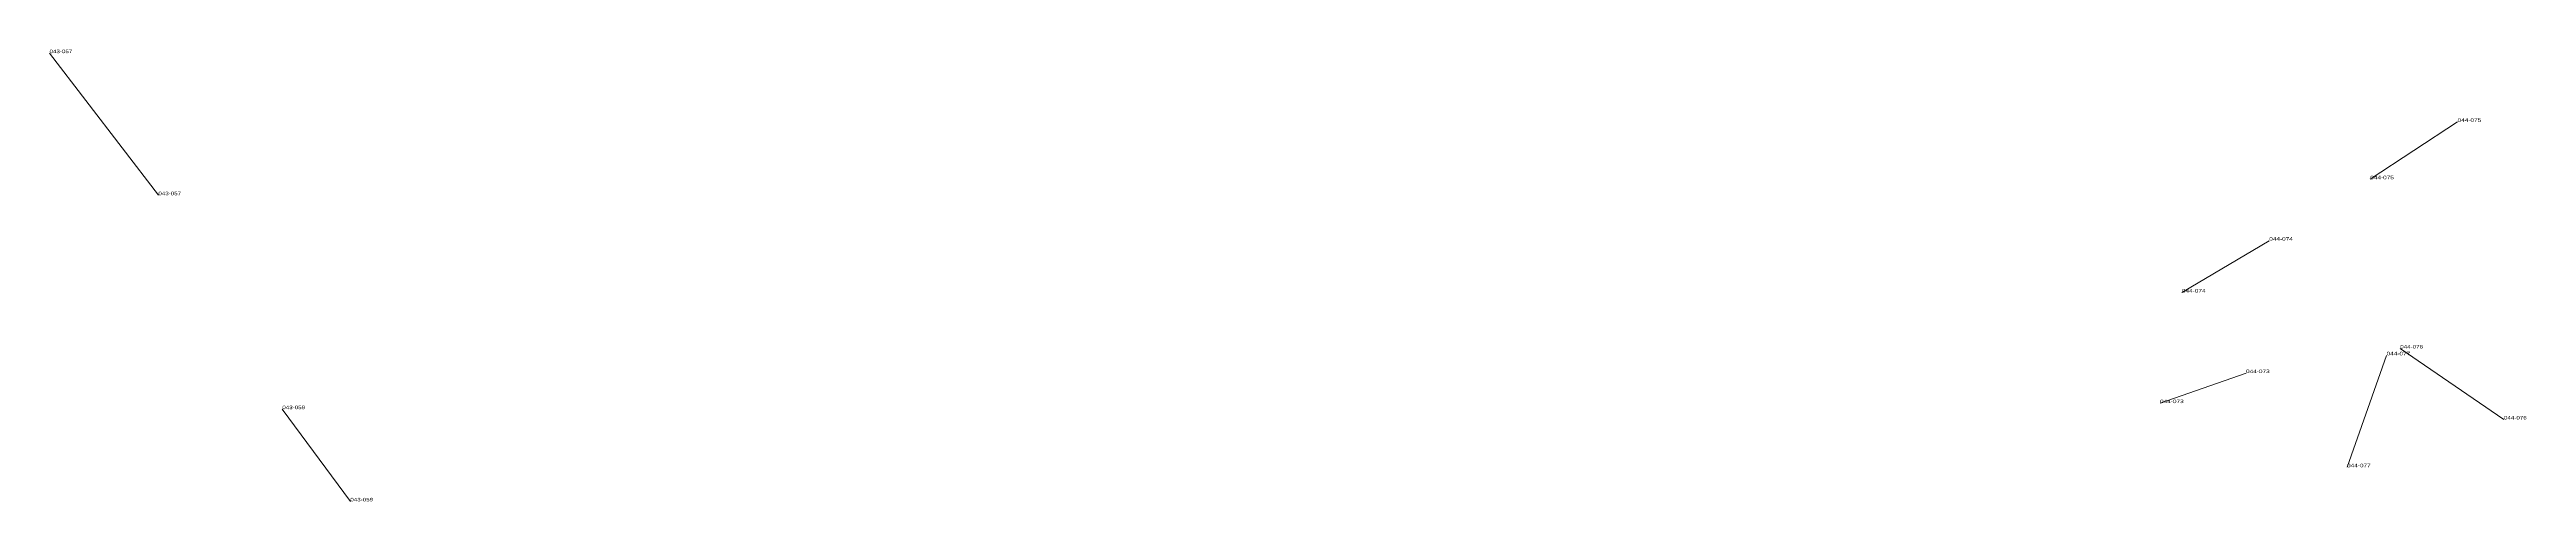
# Model space of a CAD drawing. Header units: metres. Extents: x 571156 to 607184, y 703608 to 727431.
# Drawn here: x 583643 to 585033, y 725337 to 725591 of the extents above; entities that cross this region are included whole.
import ezdxf

# ---------------------------------------------------------------- set-up
doc = ezdxf.new("R2010")
doc.units = ezdxf.units.M
doc.header["$LTSCALE"] = 0.8
doc.layers.add('60', color=7, linetype='Continuous', lineweight=13)
doc.layers.add('61', color=7, linetype='Continuous')

msp = doc.modelspace()

# ---------------------------------------------------------------- linework, layer by layer
at = {"layer": '60'}
for p, q in [((583704.27, 725509.14), (583643.23, 725588.83)), ((583704.27, 725509.14), (583643.23, 725588.83)), ((584944.93, 725518.11), (584993.92, 725550.26)), ((584944.93, 725518.11), (584993.92, 725550.26)), ((584944.93, 725518.11), (584993.92, 725550.26)), ((584839.29, 725454.57), (584888.28, 725483.66)), ((584839.29, 725454.57), (584888.28, 725483.66)), ((584839.29, 725454.57), (584888.28, 725483.66)), ((584961.77, 725423.18), (585019.95, 725383.38)), ((584961.77, 725423.18), (585019.95, 725383.38)), ((584961.77, 725423.18), (585019.95, 725383.38)), ((584827.04, 725392.56), (584875.27, 725409.4)), ((584827.04, 725392.56), (584875.27, 725409.4)), ((584827.04, 725392.56), (584875.27, 725409.4)), ((584954.12, 725419.36), (584931.92, 725356.58)), ((584954.12, 725419.36), (584931.92, 725356.58)), ((584954.12, 725419.36), (584931.92, 725356.58)), ((583811.95, 725337.45), (583773.8, 725389.17)), ((583811.95, 725337.45), (583773.8, 725389.17))]:
    msp.add_line(p, q, dxfattribs=at)

# ---------------------------------------------------------------- texts
for s, width, p in [('043-057', 1.3, (583643.23, 725588.83)), ('043-057', 1.3, (583643.23, 725588.83)), ('044-075', 1.35, (584993.92, 725550.26)), ('044-075', 1.35, (584993.92, 725550.26)), ('044-075', 1.35, (584993.92, 725550.26)), ('044-074', 1.35, (584888.28, 725483.66)), ('044-074', 1.35, (584888.28, 725483.66)), ('044-074', 1.35, (584888.28, 725483.66)), ('044-073', 1.35, (584875.27, 725409.4)), ('044-073', 1.35, (584875.27, 725409.4)), ('044-073', 1.35, (584875.27, 725409.4)), ('043-059', 1.3, (583773.8, 725389.17)), ('043-059', 1.3, (583773.8, 725389.17)), ('044-076', 1.3, (585019.95, 725383.38)), ('044-076', 1.3, (585019.95, 725383.38)), ('044-076', 1.3, (585019.95, 725383.38)), ('044-077', 1.35, (584931.92, 725356.58)), ('044-077', 1.35, (584931.92, 725356.58)), ('044-077', 1.35, (584931.92, 725356.58))]:
    msp.add_text(s, height=2, dxfattribs=dict(at, width=width)).set_placement(p)
at = {"layer": '61'}
for s, width, p in [('043-057', 1.3, (583704.27, 725509.14)), ('043-057', 1.3, (583704.27, 725509.14)), ('044-075', 1.35, (584944.93, 725518.11)), ('044-075', 1.35, (584944.93, 725518.11)), ('044-075', 1.35, (584944.93, 725518.11)), ('044-074', 1.35, (584839.29, 725454.57)), ('044-074', 1.35, (584839.29, 725454.57)), ('044-074', 1.35, (584839.29, 725454.57)), ('044-076', 1.3, (584961.77, 725423.18)), ('044-076', 1.3, (584961.77, 725423.18)), ('044-076', 1.3, (584961.77, 725423.18)), ('044-077', 1.35, (584954.12, 725419.36)), ('044-077', 1.35, (584954.12, 725419.36)), ('044-077', 1.35, (584954.12, 725419.36)), ('044-073', 1.35, (584827.04, 725392.56)), ('044-073', 1.35, (584827.04, 725392.56)), ('044-073', 1.35, (584827.04, 725392.56)), ('043-059', 1.3, (583811.95, 725337.45)), ('043-059', 1.3, (583811.95, 725337.45))]:
    msp.add_text(s, height=2, dxfattribs=dict(at, width=width)).set_placement(p)

doc.saveas('drawing.dxf')
